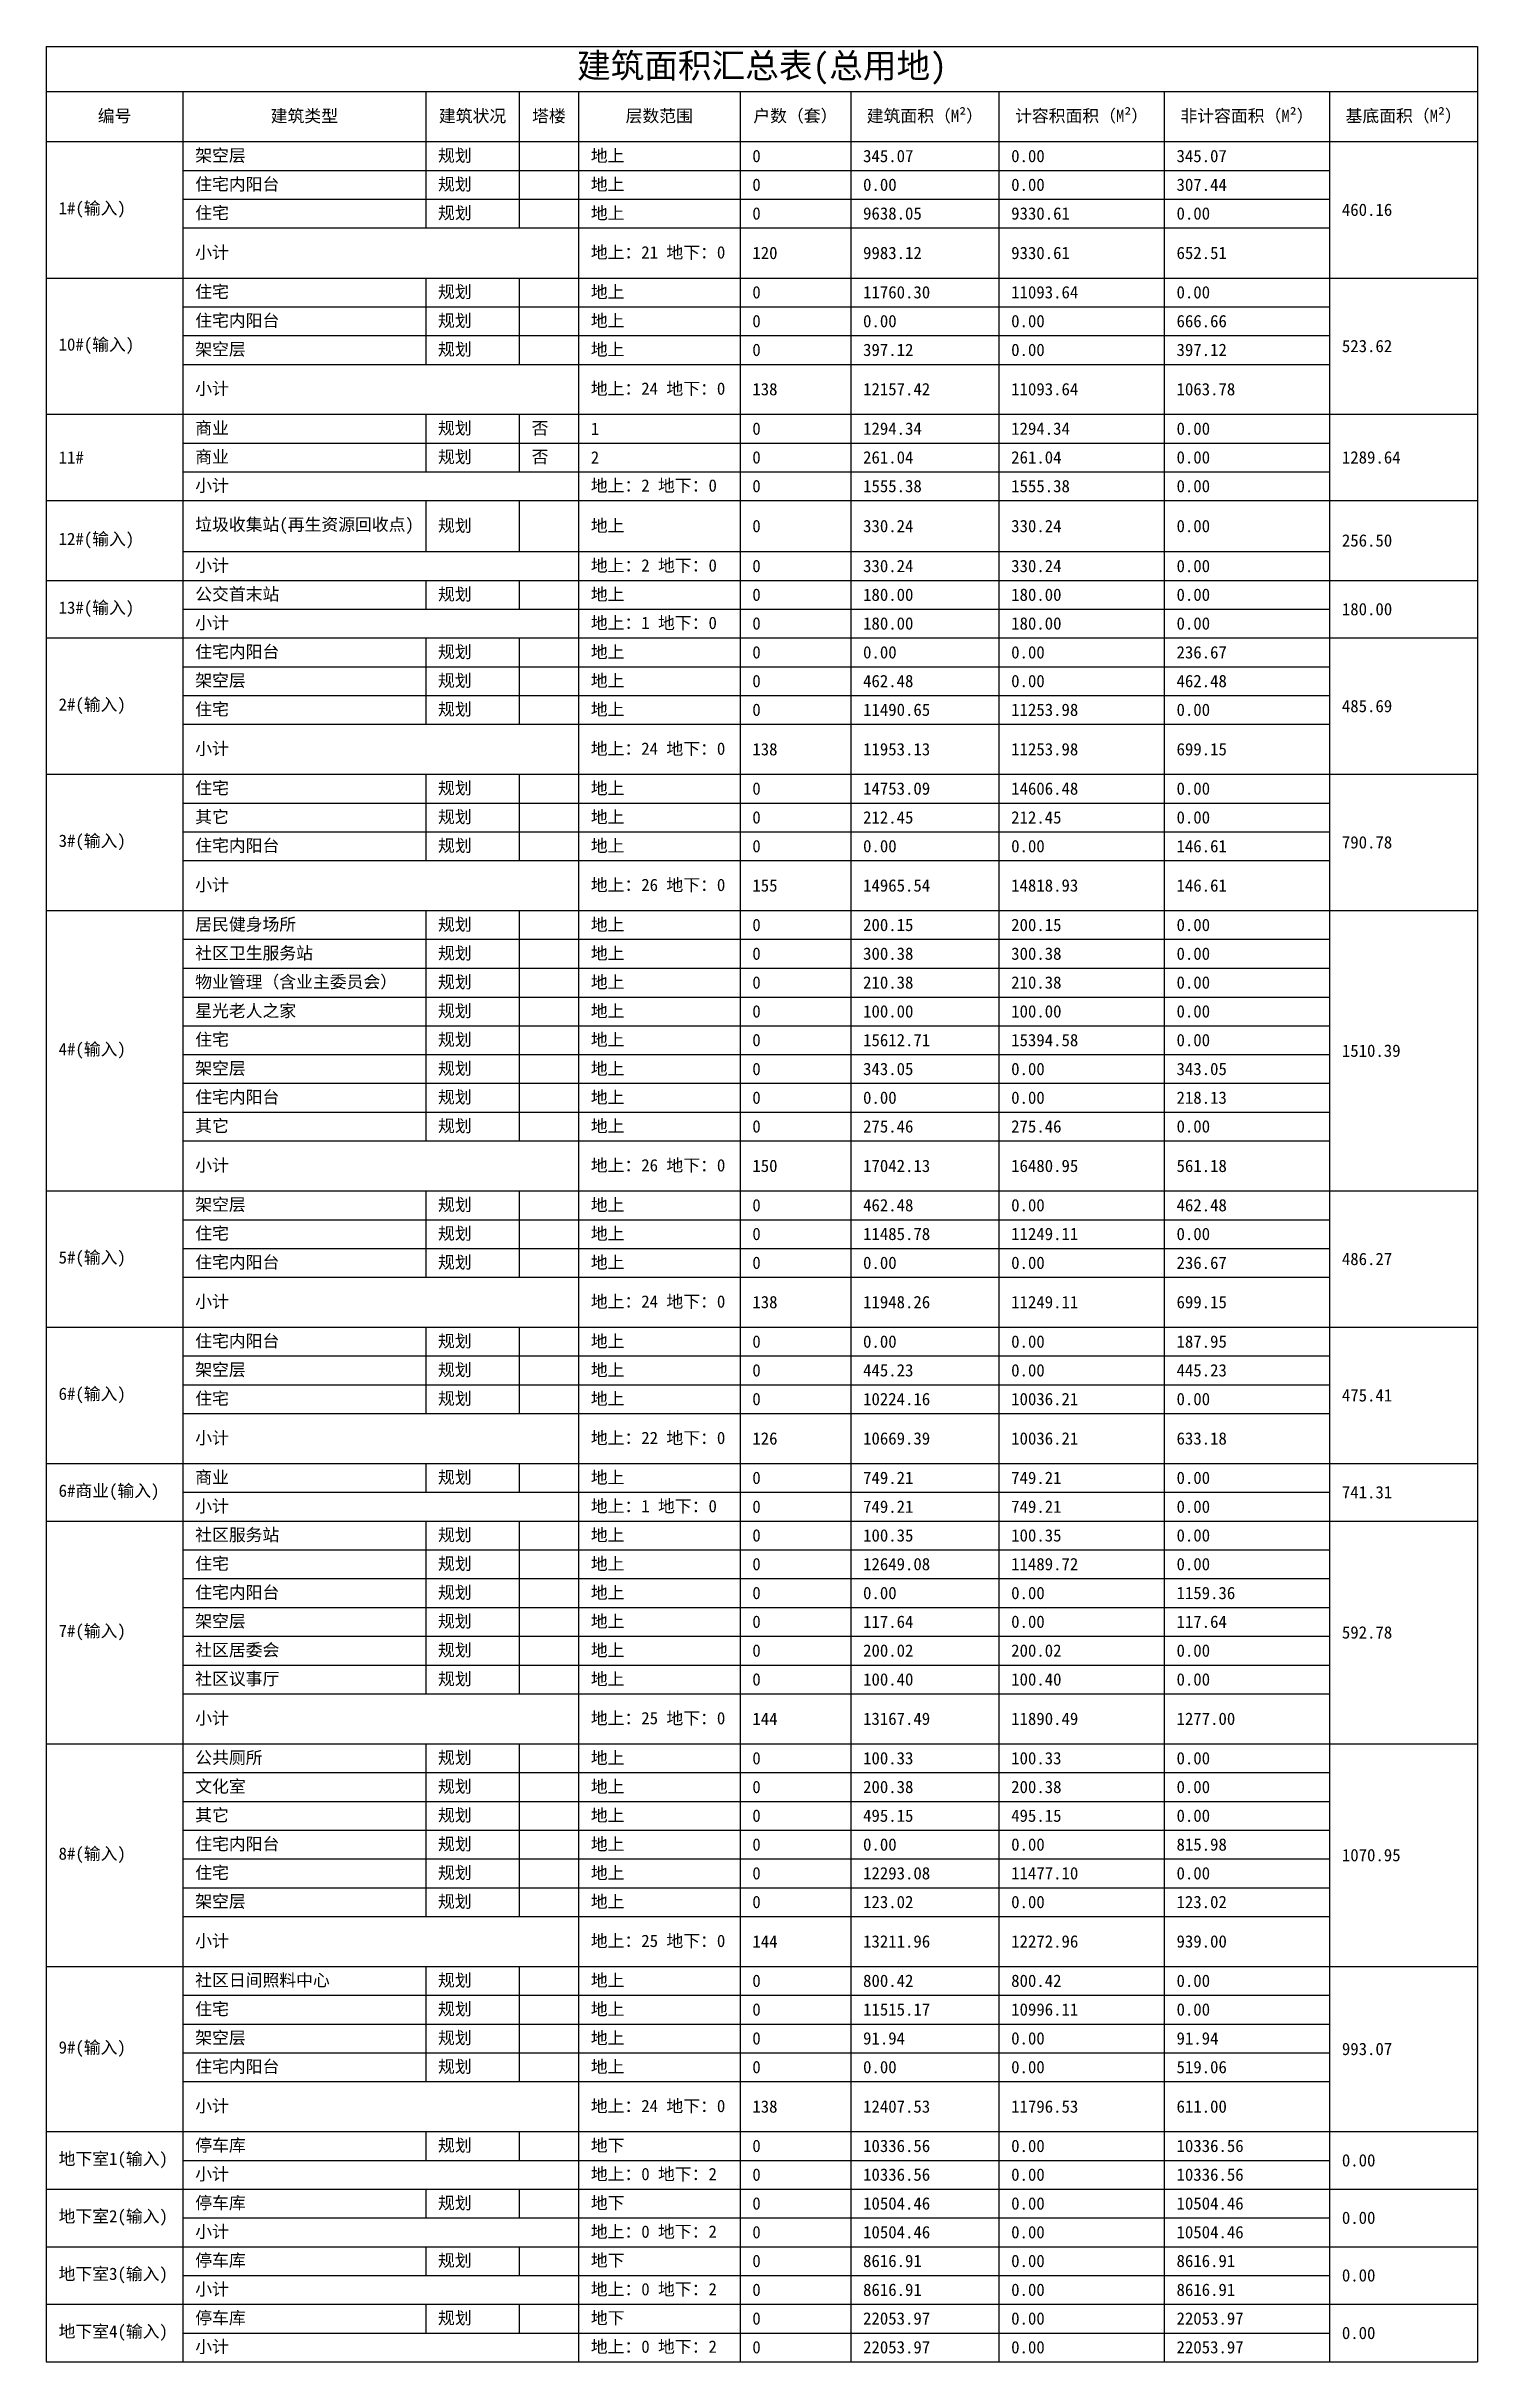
# Model space of a CAD drawing. Extents: x -83084 to 31773731, y -158416 to 241421036.
# Drawn here: x 31775.9 to 31892, y 241530.1 to 241717.9 of the extents above; entities that cross this region are included whole.
import ezdxf

# ---------------------------------------------------------------- set-up
doc = ezdxf.new("R2010")
doc.units = 0
doc.header["$LTSCALE"] = 1000
doc.header["$MEASUREMENT"] = 0
doc.layers.add('GZ_BJT_指标表', color=7, linetype='Continuous')
doc.styles.add('表头', font='')
doc.styles.add('表数据', font='')
doc.styles.add('表标题', font='')
doc.styles.get('表头').set_extended_font_data('SimSun')
doc.styles.get('表数据').set_extended_font_data('SimSun')
doc.styles.get('表标题').set_extended_font_data('SimSun')

# ---------------------------------------------------------------- blocks, each defined once
blk = doc.blocks.new('*T108')
at = {"layer": 'GZ_BJT_指标表', "color": 0, "linetype": 'ByBlock', "lineweight": -2, "transparency": 16777216}
for p, q in [((0, 0), (116.08, 0)), ((0, 0), (0, -187.78)), ((116.08, 0), (116.08, -187.78)), ((0, -3.67), (116.08, -3.67)), ((11.08, -3.67), (11.08, -187.78)), ((30.77, -3.67), (30.77, -14.73)), ((38.36, -3.67), (38.36, -14.73)), ((43.16, -3.67), (43.16, -187.78)), ((56.26, -3.67), (56.26, -187.78)), ((65.24, -3.67), (65.24, -187.78)), ((77.25, -3.67), (77.25, -187.78)), ((90.66, -3.67), (90.66, -187.78)), ((104.07, -3.67), (104.07, -187.78)), ((0, -7.73), (116.08, -7.73)), ((11.08, -10.06), (104.07, -10.06)), ((11.08, -12.4), (104.07, -12.4)), ((11.08, -14.73), (104.07, -14.73)), ((0, -18.79), (116.08, -18.79)), ((30.77, -18.79), (30.77, -25.79)), ((38.36, -18.79), (38.36, -25.79)), ((11.08, -21.12), (104.07, -21.12)), ((11.08, -23.45), (104.07, -23.45)), ((11.08, -25.79), (104.07, -25.79)), ((0, -29.84), (116.08, -29.84)), ((30.77, -29.84), (30.77, -34.51)), ((38.36, -29.84), (38.36, -34.51)), ((11.08, -32.17), (104.07, -32.17)), ((11.08, -34.51), (104.07, -34.51)), ((0, -36.84), (116.08, -36.84)), ((30.77, -36.84), (30.77, -40.98)), ((38.36, -36.84), (38.36, -40.98)), ((11.08, -40.98), (104.07, -40.98)), ((0, -43.31), (116.08, -43.31)), ((30.77, -43.31), (30.77, -45.65)), ((38.36, -43.31), (38.36, -45.65)), ((11.08, -45.65), (104.07, -45.65)), ((0, -47.98), (116.08, -47.98)), ((30.77, -47.98), (30.77, -54.98)), ((38.36, -47.98), (38.36, -54.98)), ((11.08, -50.31), (104.07, -50.31)), ((11.08, -52.65), (104.07, -52.65)), ((11.08, -54.98), (104.07, -54.98)), ((0, -59.04), (116.08, -59.04)), ((30.77, -59.04), (30.77, -66.04)), ((38.36, -59.04), (38.36, -66.04)), ((11.08, -61.37), (104.07, -61.37)), ((11.08, -63.7), (104.07, -63.7)), ((11.08, -66.04), (104.07, -66.04)), ((0, -70.09), (116.08, -70.09)), ((30.77, -70.09), (30.77, -88.77)), ((38.36, -70.09), (38.36, -88.77)), ((11.08, -72.42), (104.07, -72.42)), ((11.08, -74.76), (104.07, -74.76)), ((11.08, -77.1), (104.07, -77.1)), ((11.08, -79.44), (104.07, -79.44)), ((11.08, -81.77), (104.07, -81.77)), ((11.08, -84.1), (104.07, -84.1)), ((11.08, -86.44), (104.07, -86.44)), ((11.08, -88.77), (104.07, -88.77)), ((0, -92.82), (116.08, -92.82)), ((30.77, -92.82), (30.77, -99.82)), ((38.36, -92.82), (38.36, -99.82)), ((11.08, -95.16), (104.07, -95.16)), ((11.08, -97.49), (104.07, -97.49)), ((11.08, -99.82), (104.07, -99.82)), ((0, -103.88), (116.08, -103.88)), ((30.77, -103.88), (30.77, -110.88)), ((38.36, -103.88), (38.36, -110.88)), ((11.08, -106.21), (104.07, -106.21)), ((11.08, -108.55), (104.07, -108.55)), ((11.08, -110.88), (104.07, -110.88)), ((0, -114.94), (116.08, -114.94)), ((30.77, -114.94), (30.77, -117.27)), ((38.36, -114.94), (38.36, -117.27)), ((11.08, -117.27), (104.07, -117.27)), ((0, -119.6), (116.08, -119.6)), ((30.77, -119.6), (30.77, -133.61)), ((38.36, -119.6), (38.36, -133.61)), ((11.08, -121.94), (104.07, -121.94)), ((11.08, -124.27), (104.07, -124.27)), ((11.08, -126.6), (104.07, -126.6)), ((11.08, -128.94), (104.07, -128.94)), ((11.08, -131.28), (104.07, -131.28)), ((11.08, -133.61), (104.07, -133.61)), ((0, -137.67), (116.08, -137.67)), ((30.77, -137.67), (30.77, -151.67)), ((38.36, -137.67), (38.36, -151.67)), ((11.08, -140), (104.07, -140)), ((11.08, -142.34), (104.07, -142.34)), ((11.08, -144.67), (104.07, -144.67)), ((11.08, -147), (104.07, -147)), ((11.08, -149.34), (104.07, -149.34)), ((11.08, -151.67), (104.07, -151.67)), ((0, -155.72), (116.08, -155.72)), ((30.77, -155.72), (30.77, -165.06)), ((38.36, -155.72), (38.36, -165.06)), ((11.08, -158.06), (104.07, -158.06)), ((11.08, -160.39), (104.07, -160.39)), ((11.08, -162.72), (104.07, -162.72)), ((11.08, -165.06), (104.07, -165.06)), ((0, -169.11), (116.08, -169.11)), ((30.77, -169.11), (30.77, -171.45)), ((38.36, -169.11), (38.36, -171.45)), ((11.08, -171.45), (104.07, -171.45)), ((0, -173.78), (116.08, -173.78)), ((30.77, -173.78), (30.77, -176.11)), ((38.36, -173.78), (38.36, -176.11)), ((11.08, -176.11), (104.07, -176.11)), ((0, -178.45), (116.08, -178.45)), ((30.77, -178.45), (30.77, -180.78)), ((38.36, -178.45), (38.36, -180.78)), ((11.08, -180.78), (104.07, -180.78)), ((0, -183.11), (116.08, -183.11)), ((30.77, -183.11), (30.77, -185.45)), ((38.36, -183.11), (38.36, -185.45)), ((11.08, -185.45), (104.07, -185.45)), ((0, -187.78), (116.08, -187.78))]:
    blk.add_line(p, q, dxfattribs=at)
at = {"layer": 'GZ_BJT_指标表', "color": 0, "transparency": 16777216}
for s, insert, char_height, width, attachment_point, style in [('建筑面积汇总表(总用地)', (58.04, -1.83), 2, 114.0805, 5, '表标题'), ('编号', (5.54, -5.7), 1, 9.0805, 5, '表头'), ('建筑类型', (20.93, -5.7), 1, 17.6944, 5, '表头'), ('建筑状况', (34.57, -5.7), 1, 5.588, 5, '表头'), ('塔楼', (40.76, -5.7), 1, 2.794, 5, '表头'), ('层数范围', (49.71, -5.7), 1, 11.101, 5, '表头'), ('户数（套）', (60.75, -5.7), 1, 6.985, 5, '表头'), ('建筑面积（M²）', (71.25, -5.7), 1, 10.0109, 5, '表头'), ('计容积面积（M²）', (83.96, -5.7), 1, 11.4079, 5, '表头'), ('非计容面积（M²）', (97.37, -5.7), 1, 11.4079, 5, '表头'), ('基底面积（M²）', (110.08, -5.7), 1, 10.0109, 5, '表头'), ('架空层', (12.08, -8.9), 1, 17.6944, 4, '表数据'), ('规划', (31.77, -8.9), 1, 5.588, 4, '表数据'), ('地上', (44.16, -8.9), 1, 11.101, 4, '表数据'), ('0', (57.26, -8.9), 1, 6.985, 4, '表数据'), ('345.07 ', (66.24, -8.9), 1, 10.0109, 4, '表数据'), ('0.00', (78.25, -8.9), 1, 11.4079, 4, '表数据'), ('345.07', (91.66, -8.9), 1, 11.4079, 4, '表数据'), ('住宅内阳台', (12.08, -11.23), 1, 17.6944, 4, '表数据'), ('规划', (31.77, -11.23), 1, 5.588, 4, '表数据'), ('地上', (44.16, -11.23), 1, 11.101, 4, '表数据'), ('0', (57.26, -11.23), 1, 6.985, 4, '表数据'), ('0.00 ', (66.24, -11.23), 1, 10.0109, 4, '表数据'), ('0.00', (78.25, -11.23), 1, 11.4079, 4, '表数据'), ('307.44', (91.66, -11.23), 1, 11.4079, 4, '表数据'), ('1#(输入) ', (1, -13.26), 1, 9.0805, 4, '表数据'), ('住宅', (12.08, -13.56), 1, 17.6944, 4, '表数据'), ('规划', (31.77, -13.56), 1, 5.588, 4, '表数据'), ('地上', (44.16, -13.56), 1, 11.101, 4, '表数据'), ('0', (57.26, -13.56), 1, 6.985, 4, '表数据'), ('9638.05 ', (66.24, -13.56), 1, 10.0109, 4, '表数据'), ('9330.61', (78.25, -13.56), 1, 11.4079, 4, '表数据'), ('0.00', (91.66, -13.56), 1, 11.4079, 4, '表数据'), ('460.16', (105.07, -13.26), 1, 10.0109, 4, '表数据'), ('小计', (12.08, -16.76), 1, 30.0764, 4, '表数据'), ('地上：21 地下：0', (44.16, -16.76), 1, 11.101, 4, '表数据'), ('120', (57.26, -16.76), 1, 6.985, 4, '表数据'), ('9983.12 ', (66.24, -16.76), 1, 10.0109, 4, '表数据'), ('9330.61', (78.25, -16.76), 1, 11.4079, 4, '表数据'), ('652.51', (91.66, -16.76), 1, 11.4079, 4, '表数据'), ('住宅', (12.08, -19.95), 1, 17.6944, 4, '表数据'), ('规划', (31.77, -19.95), 1, 5.588, 4, '表数据'), ('地上', (44.16, -19.95), 1, 11.101, 4, '表数据'), ('0', (57.26, -19.95), 1, 6.985, 4, '表数据'), ('11760.30 ', (66.24, -19.95), 1, 10.0109, 4, '表数据'), ('11093.64', (78.25, -19.95), 1, 11.4079, 4, '表数据'), ('0.00', (91.66, -19.95), 1, 11.4079, 4, '表数据'), ('住宅内阳台', (12.08, -22.29), 1, 17.6944, 4, '表数据'), ('规划', (31.77, -22.29), 1, 5.588, 4, '表数据'), ('地上', (44.16, -22.29), 1, 11.101, 4, '表数据'), ('0', (57.26, -22.29), 1, 6.985, 4, '表数据'), ('0.00 ', (66.24, -22.29), 1, 10.0109, 4, '表数据'), ('0.00', (78.25, -22.29), 1, 11.4079, 4, '表数据'), ('666.66', (91.66, -22.29), 1, 11.4079, 4, '表数据'), ('10#(输入) ', (1, -24.31), 1, 9.0805, 4, '表数据'), ('架空层', (12.08, -24.62), 1, 17.6944, 4, '表数据'), ('规划', (31.77, -24.62), 1, 5.588, 4, '表数据'), ('地上', (44.16, -24.62), 1, 11.101, 4, '表数据'), ('0', (57.26, -24.62), 1, 6.985, 4, '表数据'), ('397.12 ', (66.24, -24.62), 1, 10.0109, 4, '表数据'), ('0.00', (78.25, -24.62), 1, 11.4079, 4, '表数据'), ('397.12', (91.66, -24.62), 1, 11.4079, 4, '表数据'), ('523.62', (105.07, -24.31), 1, 10.0109, 4, '表数据'), ('小计', (12.08, -27.81), 1, 30.0764, 4, '表数据'), ('地上：24 地下：0', (44.16, -27.81), 1, 11.101, 4, '表数据'), ('138', (57.26, -27.81), 1, 6.985, 4, '表数据'), ('12157.42 ', (66.24, -27.81), 1, 10.0109, 4, '表数据'), ('11093.64', (78.25, -27.81), 1, 11.4079, 4, '表数据'), ('1063.78', (91.66, -27.81), 1, 11.4079, 4, '表数据'), ('商业', (12.08, -31.01), 1, 17.6944, 4, '表数据'), ('规划', (31.77, -31.01), 1, 5.588, 4, '表数据'), ('否', (39.36, -31.01), 1, 2.794, 4, '表数据'), ('1', (44.16, -31.01), 1, 11.101, 4, '表数据'), ('0', (57.26, -31.01), 1, 6.985, 4, '表数据'), ('1294.34 ', (66.24, -31.01), 1, 10.0109, 4, '表数据'), ('1294.34', (78.25, -31.01), 1, 11.4079, 4, '表数据'), ('0.00', (91.66, -31.01), 1, 11.4079, 4, '表数据'), ('11# ', (1, -33.34), 1, 9.0805, 4, '表数据'), ('商业', (12.08, -33.34), 1, 17.6944, 4, '表数据'), ('规划', (31.77, -33.34), 1, 5.588, 4, '表数据'), ('否', (39.36, -33.34), 1, 2.794, 4, '表数据'), ('2', (44.16, -33.34), 1, 11.101, 4, '表数据'), ('0', (57.26, -33.34), 1, 6.985, 4, '表数据'), ('261.04 ', (66.24, -33.34), 1, 10.0109, 4, '表数据'), ('261.04', (78.25, -33.34), 1, 11.4079, 4, '表数据'), ('0.00', (91.66, -33.34), 1, 11.4079, 4, '表数据'), ('1289.64', (105.07, -33.34), 1, 10.0109, 4, '表数据'), ('小计', (12.08, -35.67), 1, 30.0764, 4, '表数据'), ('地上：2 地下：0', (44.16, -35.67), 1, 11.101, 4, '表数据'), ('0', (57.26, -35.67), 1, 6.985, 4, '表数据'), ('1555.38 ', (66.24, -35.67), 1, 10.0109, 4, '表数据'), ('1555.38', (78.25, -35.67), 1, 11.4079, 4, '表数据'), ('0.00', (91.66, -35.67), 1, 11.4079, 4, '表数据'), ('12#(输入) ', (1, -40.08), 1, 9.0805, 4, '表数据'), ('垃圾收集站(再生资源回收点)', (12.08, -38.91), 1, 17.6944, 4, '表数据'), ('规划', (31.77, -38.91), 1, 5.588, 4, '表数据'), ('地上', (44.16, -38.91), 1, 11.101, 4, '表数据'), ('0', (57.26, -38.91), 1, 6.985, 4, '表数据'), ('330.24 ', (66.24, -38.91), 1, 10.0109, 4, '表数据'), ('330.24', (78.25, -38.91), 1, 11.4079, 4, '表数据'), ('0.00', (91.66, -38.91), 1, 11.4079, 4, '表数据'), ('256.50', (105.07, -40.08), 1, 10.0109, 4, '表数据'), ('小计', (12.08, -42.15), 1, 30.0764, 4, '表数据'), ('地上：2 地下：0', (44.16, -42.15), 1, 11.101, 4, '表数据'), ('0', (57.26, -42.15), 1, 6.985, 4, '表数据'), ('330.24 ', (66.24, -42.15), 1, 10.0109, 4, '表数据'), ('330.24', (78.25, -42.15), 1, 11.4079, 4, '表数据'), ('0.00', (91.66, -42.15), 1, 11.4079, 4, '表数据'), ('13#(输入) ', (1, -45.65), 1, 9.0805, 4, '表数据'), ('公交首末站', (12.08, -44.48), 1, 17.6944, 4, '表数据'), ('规划', (31.77, -44.48), 1, 5.588, 4, '表数据'), ('地上', (44.16, -44.48), 1, 11.101, 4, '表数据'), ('0', (57.26, -44.48), 1, 6.985, 4, '表数据'), ('180.00 ', (66.24, -44.48), 1, 10.0109, 4, '表数据'), ('180.00', (78.25, -44.48), 1, 11.4079, 4, '表数据'), ('0.00', (91.66, -44.48), 1, 11.4079, 4, '表数据'), ('小计', (12.08, -46.81), 1, 30.0764, 4, '表数据'), ('地上：1 地下：0', (44.16, -46.81), 1, 11.101, 4, '表数据'), ('0', (57.26, -46.81), 1, 6.985, 4, '表数据'), ('180.00 ', (66.24, -46.81), 1, 10.0109, 4, '表数据'), ('180.00', (78.25, -46.81), 1, 11.4079, 4, '表数据'), ('0.00', (91.66, -46.81), 1, 11.4079, 4, '表数据'), ('180.00', (105.07, -45.65), 1, 10.0109, 4, '表数据'), ('住宅内阳台', (12.08, -49.15), 1, 17.6944, 4, '表数据'), ('规划', (31.77, -49.15), 1, 5.588, 4, '表数据'), ('地上', (44.16, -49.15), 1, 11.101, 4, '表数据'), ('0', (57.26, -49.15), 1, 6.985, 4, '表数据'), ('0.00 ', (66.24, -49.15), 1, 10.0109, 4, '表数据'), ('0.00', (78.25, -49.15), 1, 11.4079, 4, '表数据'), ('236.67', (91.66, -49.15), 1, 11.4079, 4, '表数据'), ('架空层', (12.08, -51.48), 1, 17.6944, 4, '表数据'), ('规划', (31.77, -51.48), 1, 5.588, 4, '表数据'), ('地上', (44.16, -51.48), 1, 11.101, 4, '表数据'), ('0', (57.26, -51.48), 1, 6.985, 4, '表数据'), ('462.48 ', (66.24, -51.48), 1, 10.0109, 4, '表数据'), ('0.00', (78.25, -51.48), 1, 11.4079, 4, '表数据'), ('462.48', (91.66, -51.48), 1, 11.4079, 4, '表数据'), ('2#(输入) ', (1, -53.51), 1, 9.0805, 4, '表数据'), ('住宅', (12.08, -53.81), 1, 17.6944, 4, '表数据'), ('规划', (31.77, -53.81), 1, 5.588, 4, '表数据'), ('地上', (44.16, -53.81), 1, 11.101, 4, '表数据'), ('0', (57.26, -53.81), 1, 6.985, 4, '表数据'), ('11490.65 ', (66.24, -53.81), 1, 10.0109, 4, '表数据'), ('11253.98', (78.25, -53.81), 1, 11.4079, 4, '表数据'), ('0.00', (91.66, -53.81), 1, 11.4079, 4, '表数据'), ('485.69', (105.07, -53.51), 1, 10.0109, 4, '表数据'), ('小计', (12.08, -57.01), 1, 30.0764, 4, '表数据'), ('地上：24 地下：0', (44.16, -57.01), 1, 11.101, 4, '表数据'), ('138', (57.26, -57.01), 1, 6.985, 4, '表数据'), ('11953.13 ', (66.24, -57.01), 1, 10.0109, 4, '表数据'), ('11253.98', (78.25, -57.01), 1, 11.4079, 4, '表数据'), ('699.15', (91.66, -57.01), 1, 11.4079, 4, '表数据'), ('住宅', (12.08, -60.2), 1, 17.6944, 4, '表数据'), ('规划', (31.77, -60.2), 1, 5.588, 4, '表数据'), ('地上', (44.16, -60.2), 1, 11.101, 4, '表数据'), ('0', (57.26, -60.2), 1, 6.985, 4, '表数据'), ('14753.09 ', (66.24, -60.2), 1, 10.0109, 4, '表数据'), ('14606.48', (78.25, -60.2), 1, 11.4079, 4, '表数据'), ('0.00', (91.66, -60.2), 1, 11.4079, 4, '表数据'), ('其它', (12.08, -62.54), 1, 17.6944, 4, '表数据'), ('规划', (31.77, -62.54), 1, 5.588, 4, '表数据'), ('地上', (44.16, -62.54), 1, 11.101, 4, '表数据'), ('3#(输入) ', (1, -64.56), 1, 9.0805, 4, '表数据'), ('0', (57.26, -62.54), 1, 6.985, 4, '表数据'), ('212.45 ', (66.24, -62.54), 1, 10.0109, 4, '表数据'), ('212.45', (78.25, -62.54), 1, 11.4079, 4, '表数据'), ('0.00', (91.66, -62.54), 1, 11.4079, 4, '表数据'), ('住宅内阳台', (12.08, -64.87), 1, 17.6944, 4, '表数据'), ('规划', (31.77, -64.87), 1, 5.588, 4, '表数据'), ('地上', (44.16, -64.87), 1, 11.101, 4, '表数据'), ('0', (57.26, -64.87), 1, 6.985, 4, '表数据'), ('0.00 ', (66.24, -64.87), 1, 10.0109, 4, '表数据'), ('0.00', (78.25, -64.87), 1, 11.4079, 4, '表数据'), ('146.61', (91.66, -64.87), 1, 11.4079, 4, '表数据'), ('790.78', (105.07, -64.56), 1, 10.0109, 4, '表数据'), ('小计', (12.08, -68.06), 1, 30.0764, 4, '表数据'), ('地上：26 地下：0', (44.16, -68.06), 1, 11.101, 4, '表数据'), ('155', (57.26, -68.06), 1, 6.985, 4, '表数据'), ('14965.54 ', (66.24, -68.06), 1, 10.0109, 4, '表数据'), ('14818.93', (78.25, -68.06), 1, 11.4079, 4, '表数据'), ('146.61', (91.66, -68.06), 1, 11.4079, 4, '表数据'), ('居民健身场所', (12.08, -71.26), 1, 17.6944, 4, '表数据'), ('规划', (31.77, -71.26), 1, 5.588, 4, '表数据'), ('地上', (44.16, -71.26), 1, 11.101, 4, '表数据'), ('0', (57.26, -71.26), 1, 6.985, 4, '表数据'), ('200.15 ', (66.24, -71.26), 1, 10.0109, 4, '表数据'), ('200.15', (78.25, -71.26), 1, 11.4079, 4, '表数据'), ('0.00', (91.66, -71.26), 1, 11.4079, 4, '表数据'), ('社区卫生服务站', (12.08, -73.59), 1, 17.6944, 4, '表数据'), ('规划', (31.77, -73.59), 1, 5.588, 4, '表数据'), ('地上', (44.16, -73.59), 1, 11.101, 4, '表数据'), ('0', (57.26, -73.59), 1, 6.985, 4, '表数据'), ('300.38 ', (66.24, -73.59), 1, 10.0109, 4, '表数据'), ('300.38', (78.25, -73.59), 1, 11.4079, 4, '表数据'), ('0.00', (91.66, -73.59), 1, 11.4079, 4, '表数据'), ('物业管理（含业主委员会）', (12.08, -75.93), 1, 17.6944, 4, '表数据'), ('规划', (31.77, -75.93), 1, 5.588, 4, '表数据'), ('地上', (44.16, -75.93), 1, 11.101, 4, '表数据'), ('0', (57.26, -75.93), 1, 6.985, 4, '表数据'), ('210.38 ', (66.24, -75.93), 1, 10.0109, 4, '表数据'), ('210.38', (78.25, -75.93), 1, 11.4079, 4, '表数据'), ('0.00', (91.66, -75.93), 1, 11.4079, 4, '表数据'), ('星光老人之家', (12.08, -78.27), 1, 17.6944, 4, '表数据'), ('规划', (31.77, -78.27), 1, 5.588, 4, '表数据'), ('地上', (44.16, -78.27), 1, 11.101, 4, '表数据'), ('0', (57.26, -78.27), 1, 6.985, 4, '表数据'), ('100.00 ', (66.24, -78.27), 1, 10.0109, 4, '表数据'), ('100.00', (78.25, -78.27), 1, 11.4079, 4, '表数据'), ('0.00', (91.66, -78.27), 1, 11.4079, 4, '表数据'), ('4#(输入) ', (1, -81.46), 1, 9.0805, 4, '表数据'), ('住宅', (12.08, -80.6), 1, 17.6944, 4, '表数据'), ('规划', (31.77, -80.6), 1, 5.588, 4, '表数据'), ('地上', (44.16, -80.6), 1, 11.101, 4, '表数据'), ('0', (57.26, -80.6), 1, 6.985, 4, '表数据'), ('15612.71 ', (66.24, -80.6), 1, 10.0109, 4, '表数据'), ('15394.58', (78.25, -80.6), 1, 11.4079, 4, '表数据'), ('0.00', (91.66, -80.6), 1, 11.4079, 4, '表数据'), ('架空层', (12.08, -82.94), 1, 17.6944, 4, '表数据'), ('规划', (31.77, -82.94), 1, 5.588, 4, '表数据'), ('地上', (44.16, -82.94), 1, 11.101, 4, '表数据'), ('0', (57.26, -82.94), 1, 6.985, 4, '表数据'), ('343.05 ', (66.24, -82.94), 1, 10.0109, 4, '表数据'), ('0.00', (78.25, -82.94), 1, 11.4079, 4, '表数据'), ('343.05', (91.66, -82.94), 1, 11.4079, 4, '表数据'), ('1510.39', (105.07, -81.46), 1, 10.0109, 4, '表数据'), ('住宅内阳台', (12.08, -85.27), 1, 17.6944, 4, '表数据'), ('规划', (31.77, -85.27), 1, 5.588, 4, '表数据'), ('地上', (44.16, -85.27), 1, 11.101, 4, '表数据'), ('0', (57.26, -85.27), 1, 6.985, 4, '表数据'), ('0.00 ', (66.24, -85.27), 1, 10.0109, 4, '表数据'), ('0.00', (78.25, -85.27), 1, 11.4079, 4, '表数据'), ('218.13', (91.66, -85.27), 1, 11.4079, 4, '表数据'), ('其它', (12.08, -87.6), 1, 17.6944, 4, '表数据'), ('规划', (31.77, -87.6), 1, 5.588, 4, '表数据'), ('地上', (44.16, -87.6), 1, 11.101, 4, '表数据'), ('0', (57.26, -87.6), 1, 6.985, 4, '表数据'), ('275.46 ', (66.24, -87.6), 1, 10.0109, 4, '表数据'), ('275.46', (78.25, -87.6), 1, 11.4079, 4, '表数据'), ('0.00', (91.66, -87.6), 1, 11.4079, 4, '表数据'), ('小计', (12.08, -90.8), 1, 30.0764, 4, '表数据'), ('地上：26 地下：0', (44.16, -90.8), 1, 11.101, 4, '表数据'), ('150', (57.26, -90.8), 1, 6.985, 4, '表数据'), ('17042.13 ', (66.24, -90.8), 1, 10.0109, 4, '表数据'), ('16480.95', (78.25, -90.8), 1, 11.4079, 4, '表数据'), ('561.18', (91.66, -90.8), 1, 11.4079, 4, '表数据'), ('架空层', (12.08, -93.99), 1, 17.6944, 4, '表数据'), ('规划', (31.77, -93.99), 1, 5.588, 4, '表数据'), ('地上', (44.16, -93.99), 1, 11.101, 4, '表数据'), ('0', (57.26, -93.99), 1, 6.985, 4, '表数据'), ('462.48 ', (66.24, -93.99), 1, 10.0109, 4, '表数据'), ('0.00', (78.25, -93.99), 1, 11.4079, 4, '表数据'), ('462.48', (91.66, -93.99), 1, 11.4079, 4, '表数据'), ('住宅', (12.08, -96.32), 1, 17.6944, 4, '表数据'), ('规划', (31.77, -96.32), 1, 5.588, 4, '表数据'), ('地上', (44.16, -96.32), 1, 11.101, 4, '表数据'), ('5#(输入) ', (1, -98.35), 1, 9.0805, 4, '表数据'), ('0', (57.26, -96.32), 1, 6.985, 4, '表数据'), ('11485.78 ', (66.24, -96.32), 1, 10.0109, 4, '表数据'), ('11249.11', (78.25, -96.32), 1, 11.4079, 4, '表数据'), ('0.00', (91.66, -96.32), 1, 11.4079, 4, '表数据'), ('住宅内阳台', (12.08, -98.66), 1, 17.6944, 4, '表数据'), ('规划', (31.77, -98.66), 1, 5.588, 4, '表数据'), ('地上', (44.16, -98.66), 1, 11.101, 4, '表数据'), ('0', (57.26, -98.66), 1, 6.985, 4, '表数据'), ('0.00 ', (66.24, -98.66), 1, 10.0109, 4, '表数据'), ('0.00', (78.25, -98.66), 1, 11.4079, 4, '表数据'), ('236.67', (91.66, -98.66), 1, 11.4079, 4, '表数据'), ('486.27', (105.07, -98.35), 1, 10.0109, 4, '表数据'), ('小计', (12.08, -101.85), 1, 30.0764, 4, '表数据'), ('地上：24 地下：0', (44.16, -101.85), 1, 11.101, 4, '表数据'), ('138', (57.26, -101.85), 1, 6.985, 4, '表数据'), ('11948.26 ', (66.24, -101.85), 1, 10.0109, 4, '表数据'), ('11249.11', (78.25, -101.85), 1, 11.4079, 4, '表数据'), ('699.15', (91.66, -101.85), 1, 11.4079, 4, '表数据'), ('住宅内阳台', (12.08, -105.05), 1, 17.6944, 4, '表数据'), ('规划', (31.77, -105.05), 1, 5.588, 4, '表数据'), ('地上', (44.16, -105.05), 1, 11.101, 4, '表数据'), ('0', (57.26, -105.05), 1, 6.985, 4, '表数据'), ('0.00 ', (66.24, -105.05), 1, 10.0109, 4, '表数据'), ('0.00', (78.25, -105.05), 1, 11.4079, 4, '表数据'), ('187.95', (91.66, -105.05), 1, 11.4079, 4, '表数据'), ('架空层', (12.08, -107.38), 1, 17.6944, 4, '表数据'), ('规划', (31.77, -107.38), 1, 5.588, 4, '表数据'), ('地上', (44.16, -107.38), 1, 11.101, 4, '表数据'), ('0', (57.26, -107.38), 1, 6.985, 4, '表数据'), ('445.23 ', (66.24, -107.38), 1, 10.0109, 4, '表数据'), ('0.00', (78.25, -107.38), 1, 11.4079, 4, '表数据'), ('445.23', (91.66, -107.38), 1, 11.4079, 4, '表数据'), ('6#(输入) ', (1, -109.41), 1, 9.0805, 4, '表数据'), ('住宅', (12.08, -109.71), 1, 17.6944, 4, '表数据'), ('规划', (31.77, -109.71), 1, 5.588, 4, '表数据'), ('地上', (44.16, -109.71), 1, 11.101, 4, '表数据'), ('0', (57.26, -109.71), 1, 6.985, 4, '表数据'), ('10224.16 ', (66.24, -109.71), 1, 10.0109, 4, '表数据'), ('10036.21', (78.25, -109.71), 1, 11.4079, 4, '表数据'), ('0.00', (91.66, -109.71), 1, 11.4079, 4, '表数据'), ('475.41', (105.07, -109.41), 1, 10.0109, 4, '表数据'), ('小计', (12.08, -112.91), 1, 30.0764, 4, '表数据'), ('地上：22 地下：0', (44.16, -112.91), 1, 11.101, 4, '表数据'), ('126', (57.26, -112.91), 1, 6.985, 4, '表数据'), ('10669.39 ', (66.24, -112.91), 1, 10.0109, 4, '表数据'), ('10036.21', (78.25, -112.91), 1, 11.4079, 4, '表数据'), ('633.18', (91.66, -112.91), 1, 11.4079, 4, '表数据'), ('商业', (12.08, -116.1), 1, 17.6944, 4, '表数据'), ('规划', (31.77, -116.1), 1, 5.588, 4, '表数据'), ('地上', (44.16, -116.1), 1, 11.101, 4, '表数据'), ('0', (57.26, -116.1), 1, 6.985, 4, '表数据'), ('749.21 ', (66.24, -116.1), 1, 10.0109, 4, '表数据'), ('749.21', (78.25, -116.1), 1, 11.4079, 4, '表数据'), ('0.00', (91.66, -116.1), 1, 11.4079, 4, '表数据'), ('6#商业(输入) ', (1, -117.27), 1, 9.0805, 4, '表数据'), ('小计', (12.08, -118.44), 1, 30.0764, 4, '表数据'), ('地上：1 地下：0', (44.16, -118.44), 1, 11.101, 4, '表数据'), ('0', (57.26, -118.44), 1, 6.985, 4, '表数据'), ('749.21 ', (66.24, -118.44), 1, 10.0109, 4, '表数据'), ('749.21', (78.25, -118.44), 1, 11.4079, 4, '表数据'), ('0.00', (91.66, -118.44), 1, 11.4079, 4, '表数据'), ('741.31', (105.07, -117.27), 1, 10.0109, 4, '表数据'), ('社区服务站', (12.08, -120.77), 1, 17.6944, 4, '表数据'), ('规划', (31.77, -120.77), 1, 5.588, 4, '表数据'), ('地上', (44.16, -120.77), 1, 11.101, 4, '表数据'), ('0', (57.26, -120.77), 1, 6.985, 4, '表数据'), ('100.35 ', (66.24, -120.77), 1, 10.0109, 4, '表数据'), ('100.35', (78.25, -120.77), 1, 11.4079, 4, '表数据'), ('0.00', (91.66, -120.77), 1, 11.4079, 4, '表数据'), ('住宅', (12.08, -123.1), 1, 17.6944, 4, '表数据'), ('规划', (31.77, -123.1), 1, 5.588, 4, '表数据'), ('地上', (44.16, -123.1), 1, 11.101, 4, '表数据'), ('0', (57.26, -123.1), 1, 6.985, 4, '表数据'), ('12649.08 ', (66.24, -123.1), 1, 10.0109, 4, '表数据'), ('11489.72', (78.25, -123.1), 1, 11.4079, 4, '表数据'), ('0.00', (91.66, -123.1), 1, 11.4079, 4, '表数据'), ('住宅内阳台', (12.08, -125.44), 1, 17.6944, 4, '表数据'), ('规划', (31.77, -125.44), 1, 5.588, 4, '表数据'), ('地上', (44.16, -125.44), 1, 11.101, 4, '表数据'), ('0', (57.26, -125.44), 1, 6.985, 4, '表数据'), ('0.00 ', (66.24, -125.44), 1, 10.0109, 4, '表数据'), ('0.00', (78.25, -125.44), 1, 11.4079, 4, '表数据'), ('1159.36', (91.66, -125.44), 1, 11.4079, 4, '表数据'), ('架空层', (12.08, -127.77), 1, 17.6944, 4, '表数据'), ('规划', (31.77, -127.77), 1, 5.588, 4, '表数据'), ('地上', (44.16, -127.77), 1, 11.101, 4, '表数据'), ('0', (57.26, -127.77), 1, 6.985, 4, '表数据'), ('117.64 ', (66.24, -127.77), 1, 10.0109, 4, '表数据'), ('0.00', (78.25, -127.77), 1, 11.4079, 4, '表数据'), ('117.64', (91.66, -127.77), 1, 11.4079, 4, '表数据'), ('7#(输入) ', (1, -128.64), 1, 9.0805, 4, '表数据'), ('社区居委会', (12.08, -130.11), 1, 17.6944, 4, '表数据'), ('规划', (31.77, -130.11), 1, 5.588, 4, '表数据'), ('地上', (44.16, -130.11), 1, 11.101, 4, '表数据'), ('592.78', (105.07, -128.64), 1, 10.0109, 4, '表数据'), ('0', (57.26, -130.11), 1, 6.985, 4, '表数据'), ('200.02 ', (66.24, -130.11), 1, 10.0109, 4, '表数据'), ('200.02', (78.25, -130.11), 1, 11.4079, 4, '表数据'), ('0.00', (91.66, -130.11), 1, 11.4079, 4, '表数据'), ('社区议事厅', (12.08, -132.45), 1, 17.6944, 4, '表数据'), ('规划', (31.77, -132.45), 1, 5.588, 4, '表数据'), ('地上', (44.16, -132.45), 1, 11.101, 4, '表数据'), ('0', (57.26, -132.45), 1, 6.985, 4, '表数据'), ('100.40 ', (66.24, -132.45), 1, 10.0109, 4, '表数据'), ('100.40', (78.25, -132.45), 1, 11.4079, 4, '表数据'), ('0.00', (91.66, -132.45), 1, 11.4079, 4, '表数据'), ('小计', (12.08, -135.64), 1, 30.0764, 4, '表数据'), ('地上：25 地下：0', (44.16, -135.64), 1, 11.101, 4, '表数据'), ('144', (57.26, -135.64), 1, 6.985, 4, '表数据'), ('13167.49 ', (66.24, -135.64), 1, 10.0109, 4, '表数据'), ('11890.49', (78.25, -135.64), 1, 11.4079, 4, '表数据'), ('1277.00', (91.66, -135.64), 1, 11.4079, 4, '表数据'), ('公共厕所', (12.08, -138.84), 1, 17.6944, 4, '表数据'), ('规划', (31.77, -138.84), 1, 5.588, 4, '表数据'), ('地上', (44.16, -138.84), 1, 11.101, 4, '表数据'), ('0', (57.26, -138.84), 1, 6.985, 4, '表数据'), ('100.33 ', (66.24, -138.84), 1, 10.0109, 4, '表数据'), ('100.33', (78.25, -138.84), 1, 11.4079, 4, '表数据'), ('0.00', (91.66, -138.84), 1, 11.4079, 4, '表数据'), ('文化室', (12.08, -141.17), 1, 17.6944, 4, '表数据'), ('规划', (31.77, -141.17), 1, 5.588, 4, '表数据'), ('地上', (44.16, -141.17), 1, 11.101, 4, '表数据'), ('0', (57.26, -141.17), 1, 6.985, 4, '表数据'), ('200.38 ', (66.24, -141.17), 1, 10.0109, 4, '表数据'), ('200.38', (78.25, -141.17), 1, 11.4079, 4, '表数据'), ('0.00', (91.66, -141.17), 1, 11.4079, 4, '表数据'), ('其它', (12.08, -143.5), 1, 17.6944, 4, '表数据'), ('规划', (31.77, -143.5), 1, 5.588, 4, '表数据'), ('地上', (44.16, -143.5), 1, 11.101, 4, '表数据'), ('0', (57.26, -143.5), 1, 6.985, 4, '表数据'), ('495.15 ', (66.24, -143.5), 1, 10.0109, 4, '表数据'), ('495.15', (78.25, -143.5), 1, 11.4079, 4, '表数据'), ('0.00', (91.66, -143.5), 1, 11.4079, 4, '表数据'), ('8#(输入) ', (1, -146.7), 1, 9.0805, 4, '表数据'), ('住宅内阳台', (12.08, -145.84), 1, 17.6944, 4, '表数据'), ('规划', (31.77, -145.84), 1, 5.588, 4, '表数据'), ('地上', (44.16, -145.84), 1, 11.101, 4, '表数据'), ('0', (57.26, -145.84), 1, 6.985, 4, '表数据'), ('0.00 ', (66.24, -145.84), 1, 10.0109, 4, '表数据'), ('0.00', (78.25, -145.84), 1, 11.4079, 4, '表数据'), ('815.98', (91.66, -145.84), 1, 11.4079, 4, '表数据'), ('1070.95', (105.07, -146.7), 1, 10.0109, 4, '表数据'), ('住宅', (12.08, -148.17), 1, 17.6944, 4, '表数据'), ('规划', (31.77, -148.17), 1, 5.588, 4, '表数据'), ('地上', (44.16, -148.17), 1, 11.101, 4, '表数据'), ('0', (57.26, -148.17), 1, 6.985, 4, '表数据'), ('12293.08 ', (66.24, -148.17), 1, 10.0109, 4, '表数据'), ('11477.10', (78.25, -148.17), 1, 11.4079, 4, '表数据'), ('0.00', (91.66, -148.17), 1, 11.4079, 4, '表数据'), ('架空层', (12.08, -150.5), 1, 17.6944, 4, '表数据'), ('规划', (31.77, -150.5), 1, 5.588, 4, '表数据'), ('地上', (44.16, -150.5), 1, 11.101, 4, '表数据'), ('0', (57.26, -150.5), 1, 6.985, 4, '表数据'), ('123.02 ', (66.24, -150.5), 1, 10.0109, 4, '表数据'), ('0.00', (78.25, -150.5), 1, 11.4079, 4, '表数据'), ('123.02', (91.66, -150.5), 1, 11.4079, 4, '表数据'), ('小计', (12.08, -153.7), 1, 30.0764, 4, '表数据'), ('地上：25 地下：0', (44.16, -153.7), 1, 11.101, 4, '表数据'), ('144', (57.26, -153.7), 1, 6.985, 4, '表数据'), ('13211.96 ', (66.24, -153.7), 1, 10.0109, 4, '表数据'), ('12272.96', (78.25, -153.7), 1, 11.4079, 4, '表数据'), ('939.00', (91.66, -153.7), 1, 11.4079, 4, '表数据'), ('社区日间照料中心', (12.08, -156.89), 1, 17.6944, 4, '表数据'), ('规划', (31.77, -156.89), 1, 5.588, 4, '表数据'), ('地上', (44.16, -156.89), 1, 11.101, 4, '表数据'), ('0', (57.26, -156.89), 1, 6.985, 4, '表数据'), ('800.42 ', (66.24, -156.89), 1, 10.0109, 4, '表数据'), ('800.42', (78.25, -156.89), 1, 11.4079, 4, '表数据'), ('0.00', (91.66, -156.89), 1, 11.4079, 4, '表数据'), ('住宅', (12.08, -159.22), 1, 17.6944, 4, '表数据'), ('规划', (31.77, -159.22), 1, 5.588, 4, '表数据'), ('地上', (44.16, -159.22), 1, 11.101, 4, '表数据'), ('0', (57.26, -159.22), 1, 6.985, 4, '表数据'), ('11515.17 ', (66.24, -159.22), 1, 10.0109, 4, '表数据'), ('10996.11', (78.25, -159.22), 1, 11.4079, 4, '表数据'), ('0.00', (91.66, -159.22), 1, 11.4079, 4, '表数据'), ('架空层', (12.08, -161.56), 1, 17.6944, 4, '表数据'), ('规划', (31.77, -161.56), 1, 5.588, 4, '表数据'), ('地上', (44.16, -161.56), 1, 11.101, 4, '表数据'), ('0', (57.26, -161.56), 1, 6.985, 4, '表数据'), ('91.94 ', (66.24, -161.56), 1, 10.0109, 4, '表数据'), ('0.00', (78.25, -161.56), 1, 11.4079, 4, '表数据'), ('91.94', (91.66, -161.56), 1, 11.4079, 4, '表数据'), ('9#(输入) ', (1, -162.42), 1, 9.0805, 4, '表数据'), ('住宅内阳台', (12.08, -163.89), 1, 17.6944, 4, '表数据'), ('规划', (31.77, -163.89), 1, 5.588, 4, '表数据'), ('地上', (44.16, -163.89), 1, 11.101, 4, '表数据'), ('993.07', (105.07, -162.42), 1, 10.0109, 4, '表数据'), ('0', (57.26, -163.89), 1, 6.985, 4, '表数据'), ('0.00 ', (66.24, -163.89), 1, 10.0109, 4, '表数据'), ('0.00', (78.25, -163.89), 1, 11.4079, 4, '表数据'), ('519.06', (91.66, -163.89), 1, 11.4079, 4, '表数据'), ('小计', (12.08, -167.09), 1, 30.0764, 4, '表数据'), ('地上：24 地下：0', (44.16, -167.09), 1, 11.101, 4, '表数据'), ('138', (57.26, -167.09), 1, 6.985, 4, '表数据'), ('12407.53 ', (66.24, -167.09), 1, 10.0109, 4, '表数据'), ('11796.53', (78.25, -167.09), 1, 11.4079, 4, '表数据'), ('611.00', (91.66, -167.09), 1, 11.4079, 4, '表数据'), ('地下室1(输入) ', (1, -171.45), 1, 9.0805, 4, '表数据'), ('停车库', (12.08, -170.28), 1, 17.6944, 4, '表数据'), ('规划', (31.77, -170.28), 1, 5.588, 4, '表数据'), ('地下', (44.16, -170.28), 1, 11.101, 4, '表数据'), ('0', (57.26, -170.28), 1, 6.985, 4, '表数据'), ('10336.56 ', (66.24, -170.28), 1, 10.0109, 4, '表数据'), ('0.00', (78.25, -170.28), 1, 11.4079, 4, '表数据'), ('10336.56', (91.66, -170.28), 1, 11.4079, 4, '表数据'), ('小计', (12.08, -172.61), 1, 30.0764, 4, '表数据'), ('地上：0 地下：2', (44.16, -172.61), 1, 11.101, 4, '表数据'), ('0', (57.26, -172.61), 1, 6.985, 4, '表数据'), ('10336.56 ', (66.24, -172.61), 1, 10.0109, 4, '表数据'), ('0.00', (78.25, -172.61), 1, 11.4079, 4, '表数据'), ('10336.56', (91.66, -172.61), 1, 11.4079, 4, '表数据'), ('0.00', (105.07, -171.45), 1, 10.0109, 4, '表数据'), ('停车库', (12.08, -174.95), 1, 17.6944, 4, '表数据'), ('规划', (31.77, -174.95), 1, 5.588, 4, '表数据'), ('地下', (44.16, -174.95), 1, 11.101, 4, '表数据'), ('0', (57.26, -174.95), 1, 6.985, 4, '表数据'), ('10504.46 ', (66.24, -174.95), 1, 10.0109, 4, '表数据'), ('0.00', (78.25, -174.95), 1, 11.4079, 4, '表数据'), ('10504.46', (91.66, -174.95), 1, 11.4079, 4, '表数据'), ('地下室2(输入) ', (1, -176.11), 1, 9.0805, 4, '表数据'), ('0.00', (105.07, -176.11), 1, 10.0109, 4, '表数据'), ('小计', (12.08, -177.28), 1, 30.0764, 4, '表数据'), ('地上：0 地下：2', (44.16, -177.28), 1, 11.101, 4, '表数据'), ('0', (57.26, -177.28), 1, 6.985, 4, '表数据'), ('10504.46 ', (66.24, -177.28), 1, 10.0109, 4, '表数据'), ('0.00', (78.25, -177.28), 1, 11.4079, 4, '表数据'), ('10504.46', (91.66, -177.28), 1, 11.4079, 4, '表数据'), ('地下室3(输入) ', (1, -180.78), 1, 9.0805, 4, '表数据'), ('停车库', (12.08, -179.61), 1, 17.6944, 4, '表数据'), ('规划', (31.77, -179.61), 1, 5.588, 4, '表数据'), ('地下', (44.16, -179.61), 1, 11.101, 4, '表数据'), ('0', (57.26, -179.61), 1, 6.985, 4, '表数据'), ('8616.91 ', (66.24, -179.61), 1, 10.0109, 4, '表数据'), ('0.00', (78.25, -179.61), 1, 11.4079, 4, '表数据'), ('8616.91', (91.66, -179.61), 1, 11.4079, 4, '表数据'), ('小计', (12.08, -181.95), 1, 30.0764, 4, '表数据'), ('地上：0 地下：2', (44.16, -181.95), 1, 11.101, 4, '表数据'), ('0', (57.26, -181.95), 1, 6.985, 4, '表数据'), ('8616.91 ', (66.24, -181.95), 1, 10.0109, 4, '表数据'), ('0.00', (78.25, -181.95), 1, 11.4079, 4, '表数据'), ('8616.91', (91.66, -181.95), 1, 11.4079, 4, '表数据'), ('0.00', (105.07, -180.78), 1, 10.0109, 4, '表数据'), ('停车库', (12.08, -184.28), 1, 17.6944, 4, '表数据'), ('规划', (31.77, -184.28), 1, 5.588, 4, '表数据'), ('地下', (44.16, -184.28), 1, 11.101, 4, '表数据'), ('0', (57.26, -184.28), 1, 6.985, 4, '表数据'), ('22053.97 ', (66.24, -184.28), 1, 10.0109, 4, '表数据'), ('0.00', (78.25, -184.28), 1, 11.4079, 4, '表数据'), ('22053.97', (91.66, -184.28), 1, 11.4079, 4, '表数据'), ('地下室4(输入) ', (1, -185.45), 1, 9.0805, 4, '表数据'), ('0.00', (105.07, -185.45), 1, 10.0109, 4, '表数据'), ('小计', (12.08, -186.61), 1, 30.0764, 4, '表数据'), ('地上：0 地下：2', (44.16, -186.61), 1, 11.101, 4, '表数据'), ('0', (57.26, -186.61), 1, 6.985, 4, '表数据'), ('22053.97 ', (66.24, -186.61), 1, 10.0109, 4, '表数据'), ('0.00', (78.25, -186.61), 1, 11.4079, 4, '表数据'), ('22053.97', (91.66, -186.61), 1, 11.4079, 4, '表数据')]:
    blk.add_mtext(s, dxfattribs=dict(at, insert=insert, char_height=char_height, width=width, attachment_point=attachment_point, style=style))

msp = doc.modelspace()

# ---------------------------------------------------------------- block references
msp.add_blockref('*T108', (31775.9, 241717.85))

doc.saveas('drawing.dxf')
